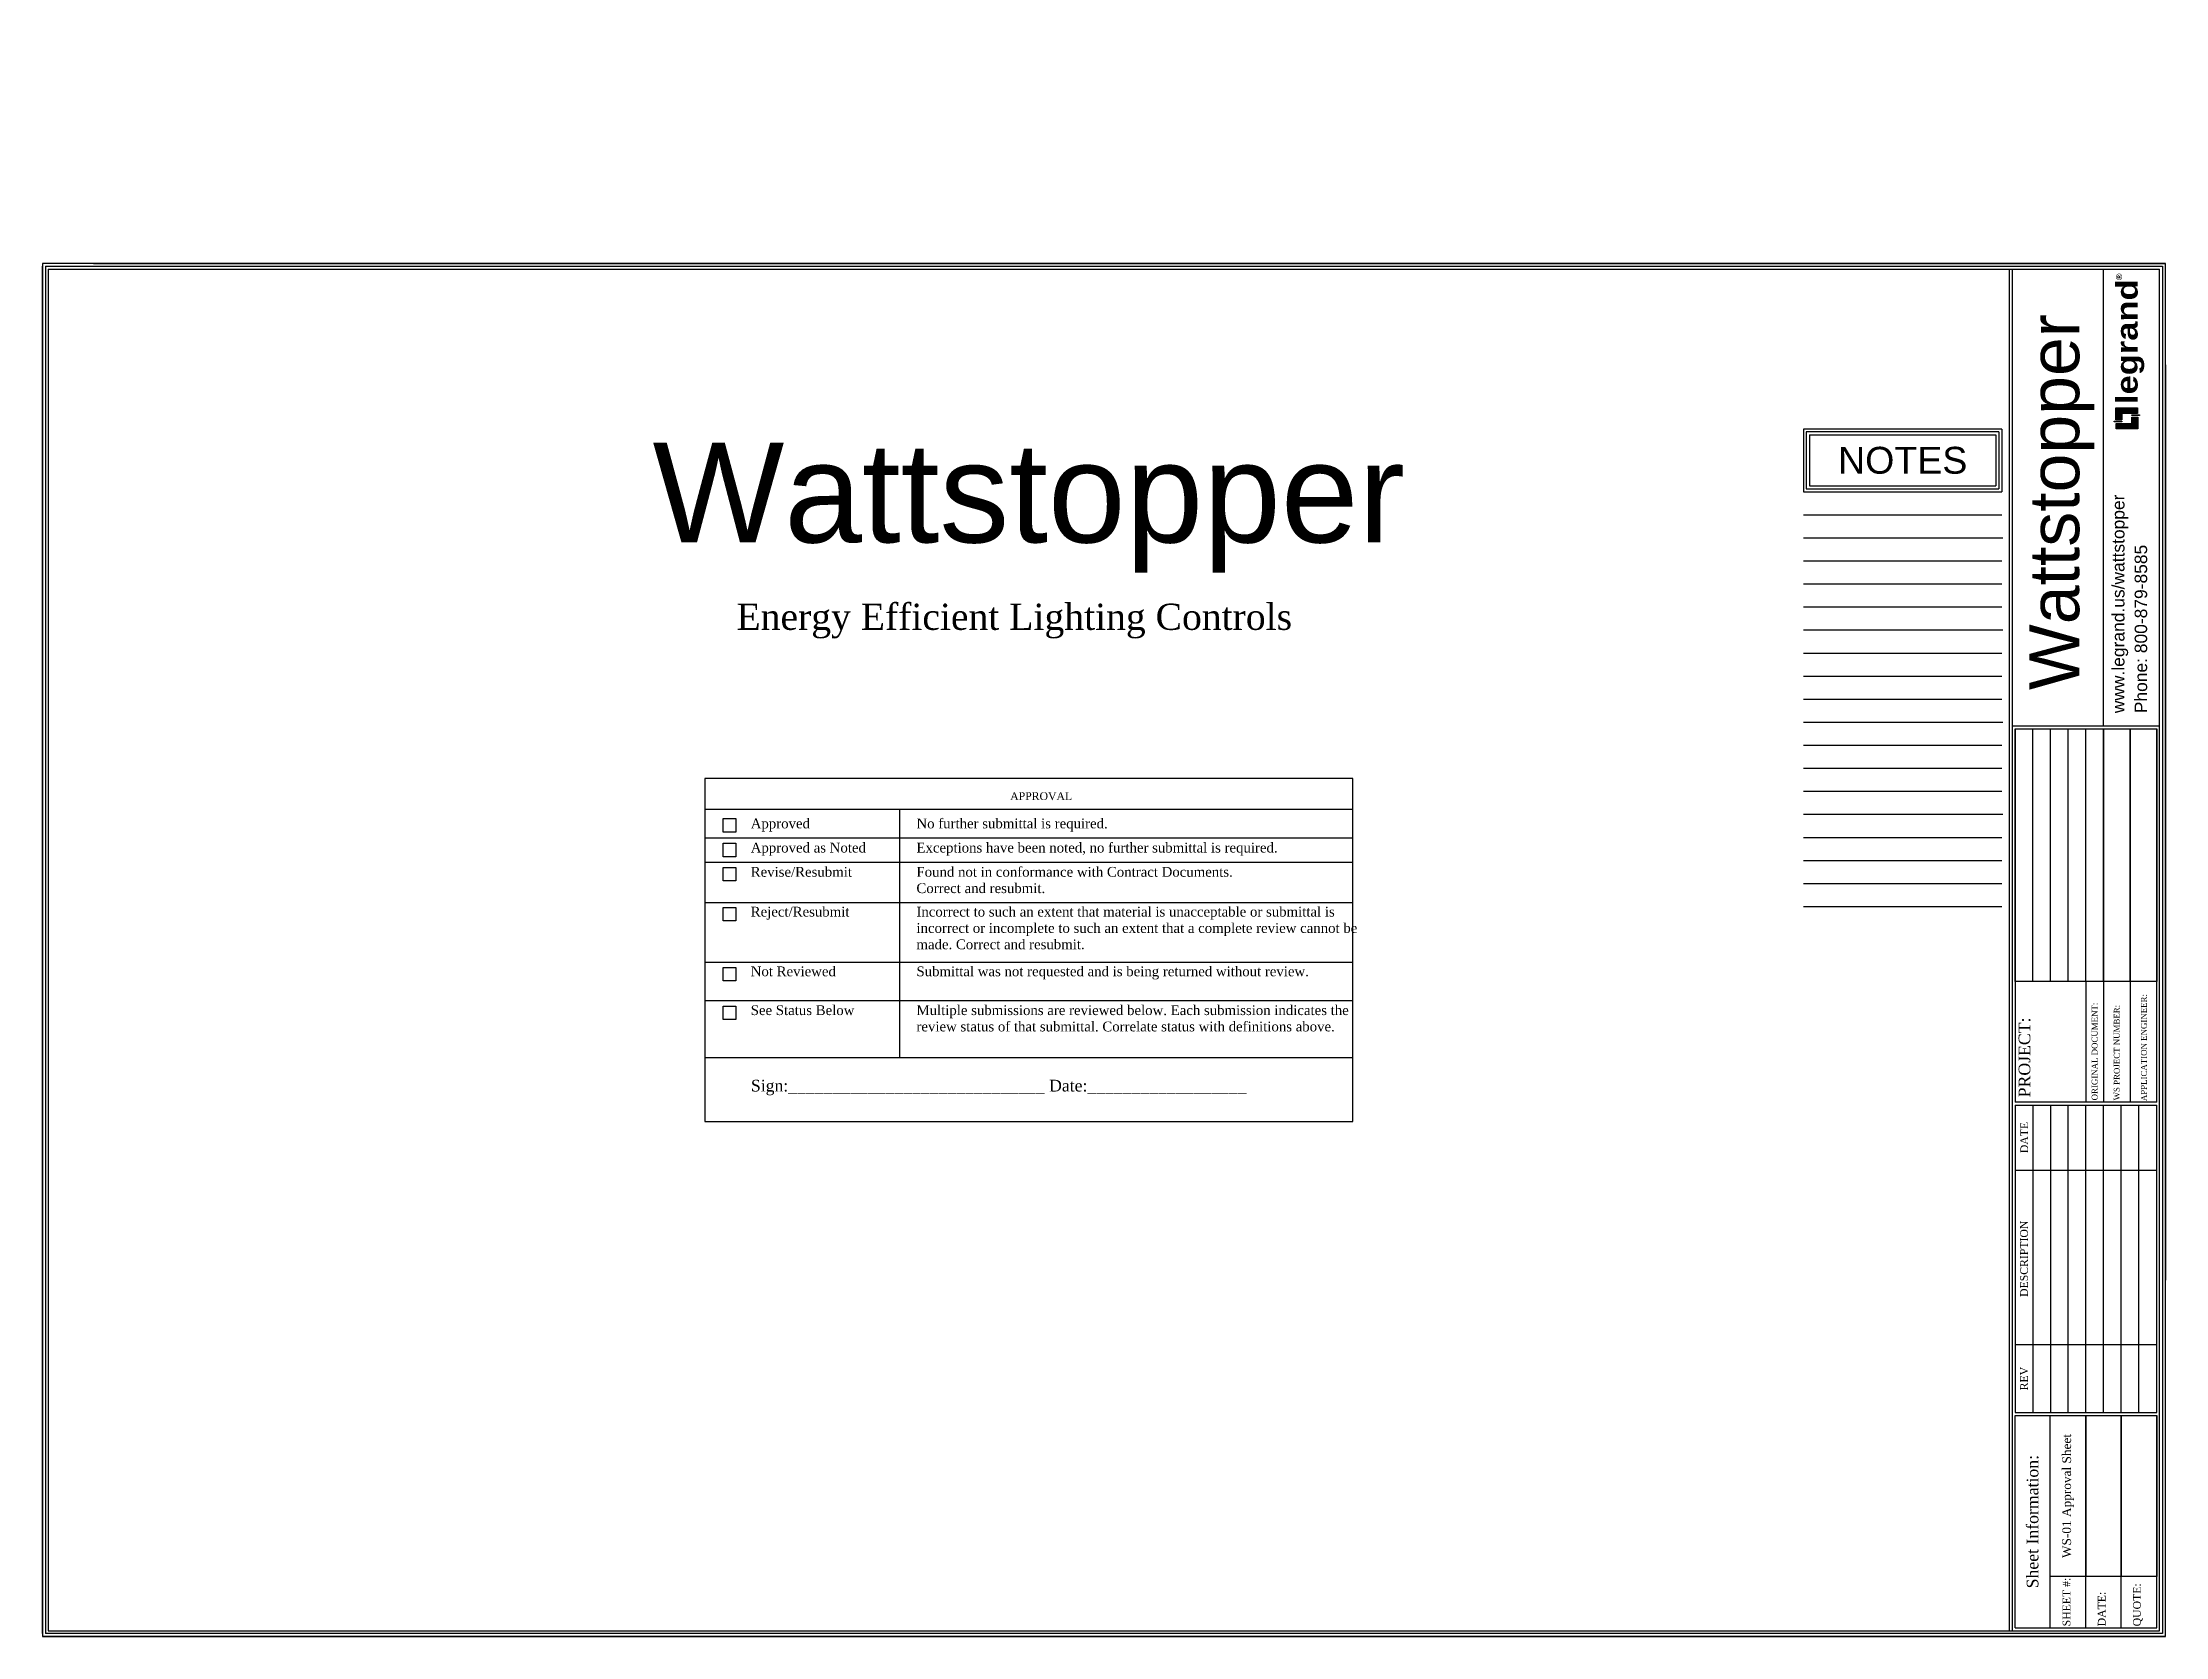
# Paper-space layout 'COMPANY 22 X 34' of a CAD drawing. Header units: inches. Extents: x 10.6 to 44.6, y 10.8 to 36.3.
import ezdxf
from ezdxf.enums import TextEntityAlignment as Align

# ---------------------------------------------------------------- set-up
doc = ezdxf.new("R2010")
doc.units = ezdxf.units.IN
doc.header["$MEASUREMENT"] = 0
doc.layers.add('_WS_WattStopper', color=160, linetype='Continuous')
doc.styles.add('Arial', font='arial.ttf', dxfattribs={"height": 0.1875})
doc.styles.add('Legrand', font='ariblk.ttf', dxfattribs={"height": 0.1875})
doc.styles.get("Standard").update_dxf_attribs({"font": 'arial.ttf'})
doc.styles.add('WS8th', font='complex.shx', dxfattribs={"height": 0.1875})
doc.styles.add('WSTB', font='times.ttf')

# ---------------------------------------------------------------- blocks, each defined once
blk = doc.blocks.new('*U16')
at = {"layer": '_WS_WattStopper'}
h = blk.add_hatch(color=256, dxfattribs=at)
h.dxf.hatch_style = 1
h.paths.add_polyline_path([(33.556, 19.349), (33.556, 19.537), (33.462, 19.537), (33.462, 19.436), (33.208, 19.436), (33.208, 19.349)])
h.paths.add_polyline_path([(33.461, 19.573), (33.461, 19.56), (33.584, 19.56), (33.584, 19.573)])
h.paths.add_polyline_path([(33.302, 19.459), (33.302, 19.472), (33.178, 19.472), (33.178, 19.459)])
h.paths.add_polyline_path([(33.3, 19.596), (33.554, 19.596), (33.554, 19.683), (33.207, 19.683), (33.207, 19.495), (33.3, 19.495)])
at = {"layer": '_WS_WattStopper', "linetype": 'Continuous'}
for p, q in [((34, 22), (0, 22)), ((0, 22), (0, 0)), ((0, 0.047), (0, 21.953)), ((0.047, 21.953), (0.047, 0.047)), ((0.047, 21.953), (33.953, 21.953)), ((0.094, 21.906), (33.906, 21.906)), ((0.094, 21.906), (0.094, 0.094)), ((0.817, 22), (34, 22))]:
    blk.add_line(p, q, dxfattribs=at)
at = {"layer": '_WS_WattStopper'}
for p, q in [((31.496, 21.906), (31.496, 0.094)), ((31.543, 21.906), (31.543, 0.094)), ((33.007, 14.592), (33.007, 21.906)), ((33.906, 0.094), (33.906, 21.906)), ((33.953, 21.953), (33.953, 0.047)), ((34, 0), (34, 22)), ((34, 20.373), (34, 5.711)), ((31.378, 19.345), (28.2, 19.345)), ((28.2, 19.345), (28.2, 18.34)), ((31.331, 19.298), (28.244, 19.298)), ((28.244, 19.298), (28.244, 18.387)), ((28.298, 19.251), (31.284, 19.251)), ((28.298, 19.251), (28.298, 18.433)), ((31.284, 19.251), (31.284, 18.433)), ((31.331, 19.298), (31.331, 18.387)), ((31.378, 19.345), (31.378, 18.34)), ((28.244, 18.387), (31.331, 18.387)), ((28.298, 18.433), (31.284, 18.433)), ((28.2, 18.34), (31.378, 18.34)), ((28.2, 17.971), (31.378, 17.971)), ((28.2, 17.602), (31.393, 17.602)), ((28.2, 17.233), (31.378, 17.233)), ((28.2, 16.864), (31.378, 16.864)), ((28.2, 16.495), (31.378, 16.495)), ((28.2, 16.126), (31.393, 16.126)), ((28.2, 15.757), (31.378, 15.757)), ((28.2, 15.388), (31.378, 15.388)), ((28.2, 15.019), (31.378, 15.019)), ((28.2, 14.65), (31.393, 14.65)), ((28.2, 14.28), (31.378, 14.28)), ((31.543, 14.592), (33.906, 14.592)), ((31.59, 14.545), (33.859, 14.545)), ((31.59, 14.545), (31.59, 8.562)), ((31.874, 10.494), (31.874, 14.545)), ((32.157, 10.494), (32.157, 14.545)), ((32.44, 10.494), (32.44, 14.545)), ((32.724, 10.494), (32.724, 14.545)), ((33.859, 8.562), (33.859, 14.545)), ((28.2, 13.911), (31.378, 13.911)), ((28.2, 13.542), (31.378, 13.542)), ((13.726, 13.253), (13.726, 9.272)), ((28.2, 13.173), (31.393, 13.173)), ((20.985, 12.79), (10.606, 12.79)), ((28.2, 12.804), (31.378, 12.804)), ((20.985, 12.4), (10.606, 12.4)), ((28.2, 12.435), (31.378, 12.435)), ((28.2, 12.066), (31.378, 12.066)), ((20.985, 11.753), (10.606, 11.753)), ((28.2, 11.697), (31.378, 11.697)), ((20.985, 10.797), (10.606, 10.797)), ((32.724, 10.494), (32.724, 8.562)), ((33.007, 10.494), (33.007, 8.562)), ((33.433, 10.494), (33.433, 8.562)), ((20.985, 10.183), (10.606, 10.183)), ((20.985, 9.272), (10.606, 9.272)), ((33.859, 8.562), (31.59, 8.562)), ((31.59, 8.515), (33.859, 8.515)), ((31.59, 8.515), (31.59, 3.588)), ((31.879, 3.588), (31.879, 8.515)), ((32.161, 3.588), (32.161, 8.515)), ((32.443, 3.588), (32.443, 8.515)), ((32.725, 3.588), (32.725, 8.515)), ((33.007, 3.588), (33.007, 8.515)), ((33.289, 3.588), (33.289, 8.515)), ((33.571, 3.588), (33.571, 8.515)), ((33.859, 3.588), (33.859, 8.515)), ((31.59, 7.474), (33.859, 7.474)), ((31.59, 4.677), (33.859, 4.677)), ((31.59, 3.588), (33.859, 3.588)), ((31.59, 3.541), (33.859, 3.541)), ((31.59, 0.141), (31.59, 3.541)), ((32.154, 0.141), (32.154, 3.541)), ((32.154, 0.141), (32.154, 3.541)), ((32.725, 0.141), (32.725, 3.541)), ((32.725, 0.141), (32.725, 3.541)), ((33.289, 0.141), (33.289, 3.541)), ((33.859, 0.141), (33.859, 3.541)), ((33.859, 0.141), (33.859, 3.541)), ((0, 0), (34, 0)), ((33.953, 0.047), (0.047, 0.047)), ((0.094, 0.094), (33.906, 0.094)), ((31.59, 0.141), (33.859, 0.141)), ((34, 0), (0, 0))]:
    blk.add_line(p, q, dxfattribs=at)
for points in [[(33.302, 19.472), (33.302, 19.459), (33.178, 19.459), (33.178, 19.472)], [(33.3, 19.596), (33.3, 19.495), (33.207, 19.495), (33.207, 19.683), (33.554, 19.683), (33.554, 19.596)], [(33.462, 19.436), (33.462, 19.537), (33.556, 19.537), (33.556, 19.349), (33.208, 19.349), (33.208, 19.436)], [(33.461, 19.56), (33.461, 19.573), (33.584, 19.573), (33.584, 19.56)], [(31.59, 14.545), (33.007, 14.545), (33.007, 10.494), (31.59, 10.494)], [(33.007, 14.545), (33.433, 14.545), (33.433, 10.494), (33.007, 10.494)], [(33.433, 14.545), (33.859, 14.545), (33.859, 10.494), (33.433, 10.494)], [(10.606, 13.253), (10.606, 8.254), (20.985, 8.254), (20.985, 13.746), (10.606, 13.746), (10.606, 13.253)], [(10.9, 13.104), (11.104, 13.104), (11.104, 12.889), (10.9, 12.889)], [(10.9, 12.709), (11.104, 12.709), (11.104, 12.494), (10.9, 12.494)], [(10.9, 12.323), (11.104, 12.323), (11.104, 12.108), (10.9, 12.108)], [(10.9, 11.68), (11.104, 11.68), (11.104, 11.465), (10.9, 11.465)], [(10.9, 10.72), (11.104, 10.72), (11.104, 10.505), (10.9, 10.505)], [(10.9, 10.102), (11.104, 10.102), (11.104, 9.887), (10.9, 9.887)]]:
    blk.add_lwpolyline(points, close=True, dxfattribs=at)
for points in [[(10.606, 13.253), (20.985, 13.253)], [(32.725, 3.541), (32.725, 0.962), (32.154, 0.962), (32.154, 3.541)], [(33.289, 3.541), (33.289, 0.962), (32.725, 0.962), (32.725, 3.541)], [(33.859, 3.541), (33.859, 0.962), (33.289, 0.962), (33.289, 3.541)]]:
    blk.add_lwpolyline(points, dxfattribs=at)
at = {"insert": (13.845, 25.539), "char_height": 0.18, "attachment_point": 6}
blk.add_mtext('\\A1;', dxfattribs=at)
at = {"layer": '_WS_WattStopper', "style": 'Legrand'}
blk.add_text('®', height=0.094, rotation=90, dxfattribs=at).set_placement((33.304, 21.728))
blk.add_text('legrand', height=0.3457, rotation=90, dxfattribs=at).set_placement((33.381, 19.746), align=Align.MIDDLE_LEFT)
at = {"layer": '_WS_WattStopper', "style": 'WSTB'}
blk.add_text('APPROVAL', height=0.1244, dxfattribs=at).set_placement((15.994, 13.402), align=Align.CENTER)
at = {"layer": '_WS_WattStopper', "rotation": 90}
for s, width, gutter_width, heights, insert, char_height, attachment_point, style in [('\\A2;{\\fArial|b0|i0|c0|p34;\\H5.3333x;Wattstopper}', 0.68888, 0.938, [0], (32.339, 18.176), 0.15, 5, 'Arial'), ('\\A2;{\\fArial|b0|i0|c0|p34;\\H5.3333x;www.legrand.us/wattstopper}', 6.42662, 0.938, [0], (33.273, 14.793), 0.03743, 4, 'WS8th'), ('\\A2;{\\fArial|b0|i0|c0|p34;\\H5.3333x;Phone: 800-879-8585}', 6.42662, 0.938, [0], (33.607, 14.793), 0.03743, 4, 'WS8th'), ('APPLICATION ENGINEER:', 1.86507, 1, [0.103], (33.607, 8.578), 0.09396, 1, 'WSTB'), ('PROJECT:', 1.42207, 1, [0], (31.647, 9.278), 0.188, 2, 'WSTB'), ('ORIGINAL DOCUMENT:', 1.87558, 1, [0], (32.818, 8.59), 0.09399, 1, 'WSTB'), ('WS PROJECT NUMBER:', 1.87558, 1, [0], (33.172, 8.59), 0.09399, 1, 'WSTB'), ('DATE', 0.92998, 1, [0], (31.738, 7.995), 0.1244, 5, 'WSTB'), ('DESCRIPTION', 0.92998, 1, [0], (31.735, 6.052), 0.12436, 5, 'WSTB'), ('REV', 0.92998, 1, [0], (31.735, 4.133), 0.1244, 5, 'WSTB'), ('Sheet Information:', 2.39584, 1, [0], (31.872, 1.841), 0.188, 5, 'WSTB'), ('SHEET #:', 3.24622, 1, [0], (32.352, 0.164), 0.1244, 1, 'WSTB'), ('DATE:', 3.24622, 1, [0], (32.916, 0.164), 0.1244, 1, 'WSTB'), ('QUOTE:', 3.24622, 1, [0], (33.48, 0.164), 0.1244, 1, 'WSTB')]:
    blk.add_mtext_dynamic_manual_height_columns(s, width=width, gutter_width=gutter_width, heights=heights, dxfattribs=dict(at, insert=insert, char_height=char_height, attachment_point=attachment_point, style=style))
at = {"layer": '_WS_WattStopper', "attachment_point": 5}
for s, width, gutter_width, insert, char_height, style in [('\\A2;{\\fArial|b0|i0|c0|p34;\\H5.3333x;Wattstopper}', 0.68888, 0.938, (15.795, 18.087), 0.3, 'Arial'), ('{\\f@Arial Unicode MS|b0|i0|c0|p34;NOTES}', 3.24622, 1, (29.791, 18.842), 0.43037, 'WSTB')]:
    blk.add_mtext_dynamic_manual_height_columns(s, width=width, gutter_width=gutter_width, heights=[0], dxfattribs=dict(at, insert=insert, char_height=char_height, style=style))
at = {"layer": '_WS_WattStopper', "linetype": 'Continuous', "insert": (8.084, 16.548), "char_height": 0.23793, "width": 14.72485, "attachment_point": 1, "style": 'WSTB'}
blk.add_mtext('\\pi3.0307;{\\H1.7653x;Energy Efficient Lighting Controls}', dxfattribs=at)
at = {"layer": '_WS_WattStopper', "attachment_point": 1, "style": 'WSTB'}
for s, insert, char_height, width in [('{\\H1.7653x;Approved}', (11.343, 13.105), 0.08896, 7.15929), ('{\\H1.7653x;No further submittal is required.}', (13.997, 13.105), 0.08896, 7.15929), ('{\\H1.7653x;Approved as Noted}', (11.343, 12.718), 0.08896, 7.15929), ('{\\H1.7653x;Exceptions have been noted, no further submittal is required.}', (13.997, 12.718), 0.08896, 7.15929), ('{\\H1.7653x;Revise/Resubmit}', (11.343, 12.33), 0.08896, 7.15929), ('{\\H1.7653x;Found not in conformance with Contract Documents. \\PCorrect and resubmit.}', (13.997, 12.33), 0.08896, 7.15929), ('{\\H1.7653x;Reject/Resubmit}', (11.343, 11.692), 0.08896, 7.15929), ('\\pt5.6043;{\\H1.7653x;Incorrect to such an extent that material is unacceptable or submittal is incorrect or incomplete to such an extent that a complete review cannot be made. Correct and resubmit.}', (13.997, 11.692), 0.088957, 7.15929), ('{\\H1.7653x;Not Reviewed}', (11.343, 10.736), 0.08896, 7.15929), ('\\pt5.6043;{\\H1.7653x;Submittal was not requested and is being returned without review.}', (13.997, 10.736), 0.08896, 7.15929), ('{\\H1.7653x;See Status Below}', (11.343, 10.114), 0.08896, 7.15929), ('\\pt5.6043;{\\H1.7653x;Multiple submissions are reviewed below. Each submission indicates the review status of that submittal. Correlate status with definitions above.}', (13.997, 10.114), 0.088957, 7.15929), ('{\\H1.7653x;Sign:_____________________________ Date:__________________}', (11.346, 8.92), 0.10621, 10.14569)]:
    blk.add_mtext(s, dxfattribs=dict(at, insert=insert, char_height=char_height, width=width))
at = {"layer": '_WS_WattStopper', "insert": (32.44, 2.252), "char_height": 0.141, "width": 2.57909, "attachment_point": 5, "rotation": 90, "style": 'WSTB'}
blk.add_mtext('WS-01 Approval Sheet', dxfattribs=at)
at = {"layer": '_WS_WattStopper', "style": 'WSTB'}
for tag, height, p in [('PROJECT1', 0.141, (31.732, 12.519)), ('PROJECT2', 0.141, (32.015, 12.519)), ('PROJECT3', 0.141, (32.299, 12.519)), ('PROJECT4', 0.141, (32.582, 12.519)), ('DOCUMENT', 0.141, (32.865, 12.519)), ('PRJB', 0.141, (33.22, 12.519)), ('NAME', 0.141, (33.646, 12.519)), ('REVISION_1', 0.089, (32.02, 7.995)), ('REVISION_2', 0.089, (32.302, 7.995)), ('REVISION_3', 0.089, (32.584, 7.995)), ('REVISION_4', 0.089, (32.866, 7.995)), ('REVISION_5', 0.089, (33.145, 7.995)), ('REVISION_6', 0.089, (33.43, 7.995)), ('REVISION_7', 0.089, (33.712, 7.995)), ('REVISION_1_DESC', 0.089, (32.02, 6.052)), ('REVISION_2_DESC', 0.089, (32.302, 6.052)), ('REVISION_3_DESC', 0.089, (32.584, 6.052)), ('REVISION_4_DESC', 0.089, (32.866, 6.052)), ('REVISION_5_DESC', 0.089, (33.148, 6.052)), ('REVISION_6_DESC', 0.089, (33.43, 6.052)), ('DATE', 0.141, (33.007, 2.252)), ('QUOTE', 0.141, (33.571, 2.252))]:
    blk.add_attdef(tag, text='', height=height, rotation=90, dxfattribs=at).set_placement(p, align=Align.MIDDLE_CENTER)

psp = doc.layouts.new('COMPANY 22 X 34')

# ---------------------------------------------------------------- block references
at = {"layer": '_WS_WattStopper'}
psp.add_blockref('*U16', (10.608, 10.751), dxfattribs=at)

doc.saveas('drawing.dxf')
